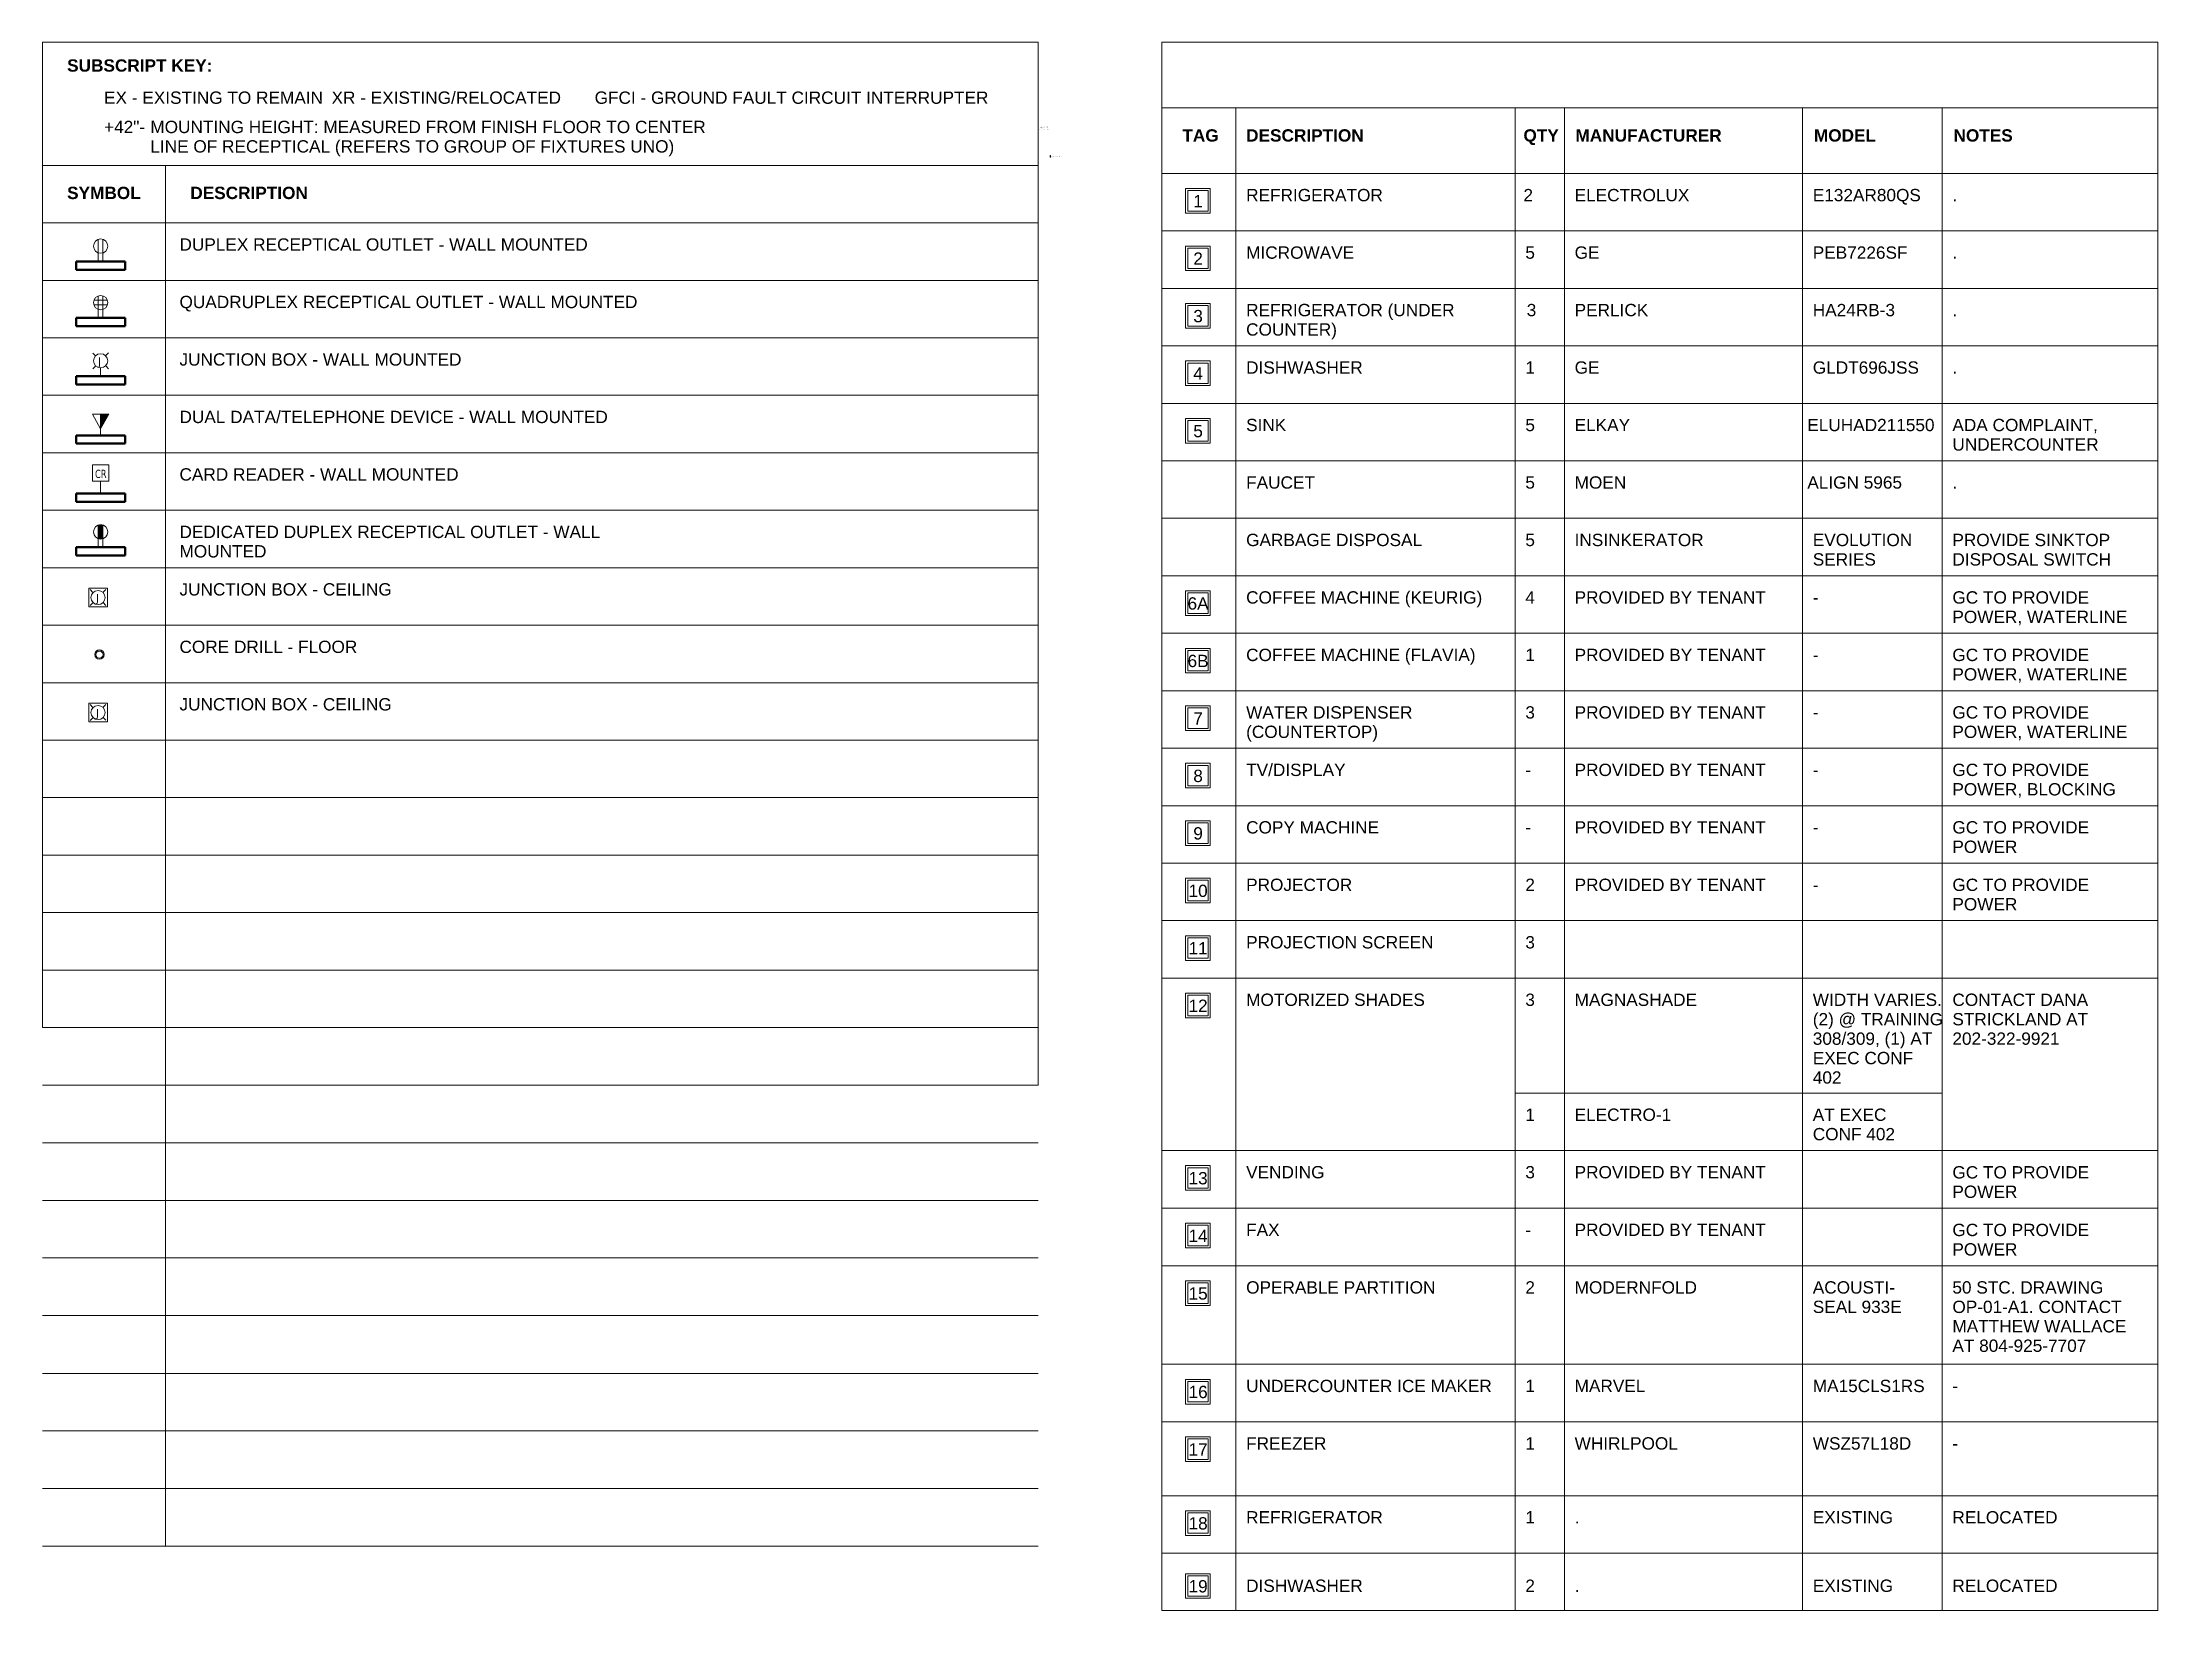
# Model space of a CAD drawing. Header units: inches. Extents: x 1 to 4591, y -953 to 1388.
# Drawn here: x 1 to 1547, y -953 to 193 of the extents above; entities that cross this region are included whole.
import ezdxf

# ---------------------------------------------------------------- set-up
doc = ezdxf.new("R2010")
doc.units = ezdxf.units.IN
doc.header["$MEASUREMENT"] = 0
for name, color, linetype, lineweight in [('A-ANNO-NOTE', 131, 'Continuous', 20), ('A-DETL-THIN', 151, 'Continuous', 9), ('A-WALL', 113, 'Continuous', 50), ('G-ANNO-TEXT', 231, 'Continuous', 9)]:
    doc.layers.add(name, color=color, linetype=linetype, lineweight=lineweight)
doc.styles.add('Arial_1', font='arial.ttf', dxfattribs={"height": 9})
doc.styles.add('Arial_2', font='arial.ttf', dxfattribs={"height": 0.09375})
doc.styles.add('Arial_B', font='arialbd.ttf', dxfattribs={"height": 9})
doc.styles.add('Tahoma', font='tahoma.ttf', dxfattribs={"height": 6})
doc.styles.add('Tahoma_1', font='tahoma.ttf', dxfattribs={"width": 0.85, "height": 6})

msp = doc.modelspace()

# ---------------------------------------------------------------- texts
at = {"layer": 'A-ANNO-NOTE', "lineweight": 9, "attachment_point": 2, "line_spacing_factor": 0.941778}
for s, insert, char_height, width, style in [('1', (737.9, 110.4), 0.0937, 0.0872, 'Arial_2'), ('2', (737.9, 110.1), 0.0937, 0.0872, 'Arial_2'), ('3', (737.9, 109.7), 0.0937, 0.0872, 'Arial_2'), ('4', (737.9, 109.4), 0.0937, 0.0872, 'Arial_2'), ('1', (845.9, 81.7), 9, 8.374, 'Arial_1'), ('2', (845.9, 39.7), 9, 8.374, 'Arial_1'), ('3', (845.9, -2.3), 9, 8.374, 'Arial_1'), ('4', (845.9, -44.3), 9, 8.374, 'Arial_1'), ('5', (845.9, -86.3), 9, 8.374, 'Arial_1'), ('6A', (845.9, -212.3), 9, 18.401, 'Arial_1'), ('6B', (845.9, -254.3), 9, 18.401, 'Arial_1'), ('7', (845.9, -296.3), 9, 8.374, 'Arial_1'), ('8', (845.9, -338.3), 9, 8.374, 'Arial_1'), ('9', (845.9, -380.3), 9, 8.374, 'Arial_1'), ('10', (845.9, -422.3), 9, 16.748, 'Arial_1'), ('11', (845.9, -464.3), 9, 16.748, 'Arial_1'), ('12', (845.9, -506.3), 9, 16.748, 'Arial_1'), ('13', (845.9, -632.3), 9, 16.748, 'Arial_1'), ('14', (845.9, -674.4), 9, 16.748, 'Arial_1'), ('15', (845.9, -716.5), 9, 16.748, 'Arial_1'), ('16', (845.9, -788.5), 9, 16.748, 'Arial_1'), ('17', (845.9, -830.5), 9, 16.748, 'Arial_1'), ('18', (845.9, -884.5), 9, 16.748, 'Arial_1'), ('19', (845.9, -930.5), 9, 16.748, 'Arial_1')]:
    msp.add_mtext(s, dxfattribs=dict(at, insert=insert, char_height=char_height, width=width, style=style))
at = {"layer": 'G-ANNO-TEXT', "color": 7, "attachment_point": 1}
for s, insert, char_height, width, style in [('SUBSCRIPT KEY:', (19.6, 180.8), 9, 128.472, 'Arial_B'), ('EX - EXISTING TO REMAIN', (46.6, 157.3), 9, 194.162, 'Arial_1'), ('XR - EXISTING/RELOCATED', (212.8, 157.3), 9, 202.889, 'Arial_1'), ('GFCI - GROUND FAULT CIRCUIT INTERRUPTER', (405, 157.3), 9, 348.086, 'Arial_1'), ('+42"-', (46.6, 135.9), 9, 36.36, 'Arial_1'), ('MOUNTING HEIGHT: MEASURED FROM FINISH FLOOR TO CENTER ', (80.4, 135.9), 9, 496.435, 'Arial_1'), ('•', (729.8, 132.1), 0.0937, 0.303, 'Arial_2'), ('•', (729.8, 131.6), 0.0937, 0.303, 'Arial_2'), ('•', (729.8, 130.7), 0.0937, 0.303, 'Arial_2'), ('•', (729.8, 130.4), 0.0937, 0.303, 'Arial_2'), ('•', (729.8, 130), 0.0937, 0.303, 'Arial_2'), ('•', (729.8, 129.4), 0.0937, 0.303, 'Arial_2'), ('CONTRACTOR TO PROVIDE POWER AND PLUMBING FOR THE HOOK-UP OF EQUIPMENT SHOWN ON THE ', (730, 132.1), 0.0937, 8.173, 'Arial_2'), ('EQUIPMENT SCHEDULE - SEE MEP DRAWINGS AND COORDINATE WITH TENANT.', (730, 131.9), 0.0937, 6.287, 'Arial_2'), ('MEP DRAWINGS AND ARCHITECTURAL DRAWINGS SHOW ONLY LOCATIONS TO WHICH VOICE/DATA AND ', (730, 131.6), 0.0937, 8.214, 'Arial_2'), ('VOICE LINES SHOULD BE RUN.  THEY DO NOT SHOW TYPE OF OUTLET OR NUMBER OF LINES.  REFER TO ', (730, 131.5), 0.0937, 8.274, 'Arial_2'), ('CABLE SHOP DRAWINGS ONLY FOR NUMBER OF LINE AND OUTLET TYPE OF VOICE/DATA AND VOICE ', (730, 131.3), 0.0937, 7.936, 'Arial_2'), ('LINES AT EACH LOCATION.  PROVIDE PULL STRINGS AT EACH NEW LOCATION OF VOICE/DATA OUTLETS ', (730, 131.2), 0.0937, 8.194, 'Arial_2'), ('AS REQUIRED BY VENDOR.', (730, 131), 0.0937, 2.118, 'Arial_2'), ('REFER TO ENGINEERING DRAWINGS FOR TYPES, SPECIFICATIONS AND CIRCUITING INFORMATION.', (730, 130.7), 0.0937, 7.79, 'Arial_2'), ('ALL OUTLETS SHALL BE GROUPED TOGETHER AND SHALL NOT BE MORE THAN 5" APART.  OUTLETS SHALL ', (730, 130.4), 0.0937, 8.391, 'Arial_2'), ('BE SPACED EQUALLY U.N.O.', (730, 130.3), 0.0937, 2.219, 'Arial_2'), ('ANY DISCREPANCIES OR CONFLICTS BETWEEN ENGINEERING DRAWINGS, ARCHITECTURAL DRAWINGS, ', (730, 130), 0.0937, 8.239, 'Arial_2'), ('MILLWORK AND/OR FIELD CONDITIONS SHALL BE CLARIFIED WITH THE ARCHITECT OR ELECTRICAL ', (730, 129.8), 0.0937, 7.85, 'Arial_2'), ('ENGINEER PRIOR TO BEGINING WORK.', (730, 129.7), 0.0937, 3.055, 'Arial_2'), ('SEE SHEET A0004 FOR TYPICAL MOUNTING HEIGHT DIAGRAM.', (730, 129.4), 0.0937, 4.868, 'Arial_2'), ('TAG', (834.4, 129.7), 9, 31.997, 'Arial_B'), ('DESCRIPTION', (881, 129.7), 9, 103.99, 'Arial_B'), ('QTY', (1083.6, 129.7), 9, 31.27, 'Arial_B'), ('MANUFACTURER', (1121.6, 129.7), 9, 128.714, 'Arial_B'), ('MODEL', (1295.8, 129.7), 9, 55.025, 'Arial_B'), ('NOTES', (1397.8, 129.7), 9, 52.358, 'Arial_B'), ('LINE OF RECEPTICAL (REFERS TO GROUP OF FIXTURES UNO)', (80.4, 121.7), 9, 463.711, 'Arial_1'), ('COORDINATE EXACT OUTLET HEIGHT WITH MILLWORK', (738.1, 110.4), 0.0937, 4.298, 'Arial_2'), ('PROVIDE RECESSED CLOCK RECEPTACLE AND COORDINATE EXACT HEIGHT AND LOCATION WITH TENANT ', (738.1, 110.1), 0.0937, 8.401, 'Arial_2'), ('AV VENDOR', (738.1, 110), 0.0937, 0.934, 'Arial_2'), ('PROVIDE BYRNE MINI TAP WITH 1 POWER 1 USB', (738.1, 109.7), 0.0937, 3.79, 'Arial_2'), ('PROVIDE MAGNASHADE  ', (738.1, 109.4), 0.0937, 1.98, 'Arial_2'), ('SYMBOL', (19.6, 87.7), 9, 65.206, 'Arial_B'), ('DESCRIPTION', (109.6, 87.7), 9, 103.99, 'Arial_B'), ('REFRIGERATOR', (881, 86.1), 9, 120.715, 'Arial_1'), ('2', (1083.6, 86.1), 9, 8.484, 'Arial_1'), ('ELECTROLUX', (1121, 86.1), 9, 101.081, 'Arial_1'), ('E132AR80QS', (1295, 86.1), 9, 95.748, 'Arial_1'), ('.', (1397, 86.1), 9, 4.363, 'Arial_1'), ('DUPLEX RECEPTICAL OUTLET - WALL MOUNTED', (101.7, 50), 9, 361.903, 'Arial_1'), ('MICROWAVE', (881, 44.1), 9, 96.475, 'Arial_1'), ('5', (1085, 44.1), 9, 8.484, 'Arial_1'), ('GE', (1121, 44.1), 9, 22.058, 'Arial_1'), ('PEB7226SF', (1295, 44.1), 9, 83.87, 'Arial_1'), ('.', (1397, 44.1), 9, 4.363, 'Arial_1'), ('QUADRUPLEX RECEPTICAL OUTLET - WALL MOUNTED', (101.7, 8), 9, 405.778, 'Arial_1'), ('REFRIGERATOR (UNDER ', (881, 2.1), 9, 188.345, 'Arial_1'), ('3', (1086, 2.1), 9, 8.484, 'Arial_1'), ('PERLICK', (1121, 2.1), 9, 65.206, 'Arial_1'), ('HA24RB-3', (1295, 2.1), 9, 72.72, 'Arial_1'), ('COUNTER)', (881, -12.1), 9, 79.992, 'Arial_1'), ('.', (1397, 2.1), 9, 4.363, 'Arial_1'), ('JUNCTION BOX - WALL MOUNTED', (101.7, -34), 9, 250.399, 'Arial_1'), ('DISHWASHER', (881, -39.9), 9, 103.747, 'Arial_1'), ('1', (1085, -39.9), 9, 8.484, 'Arial_1'), ('GE', (1121, -39.9), 9, 22.058, 'Arial_1'), ('GLDT696JSS', (1295, -39.9), 9, 94.051, 'Arial_1'), ('.', (1397, -39.9), 9, 4.363, 'Arial_1'), ('DUAL DATA/TELEPHONE DEVICE - WALL MOUNTED', (101.7, -76), 9, 380.083, 'Arial_1'), ('SINK', (881, -81.9), 9, 35.633, 'Arial_1'), ('5', (1085, -81.9), 9, 8.484, 'Arial_1'), ('ELKAY', (1121, -81.9), 9, 49.207, 'Arial_1'), ('ELUHAD211550', (1291, -81.9), 9, 112.474, 'Arial_1'), ('ADA COMPLAINT, ', (1397, -81.9), 9, 133.32, 'Arial_1'), ('UNDERCOUNTER', (1397, -96.1), 9, 128.714, 'Arial_1'), ('CARD READER - WALL MOUNTED', (101.7, -118), 9, 247.733, 'Arial_1'), ('FAUCET', (881, -123.9), 9, 60.6, 'Arial_1'), ('5', (1085, -123.9), 9, 8.484, 'Arial_1'), ('MOEN ', (1121, -123.9), 9, 50.177, 'Arial_1'), ('ALIGN 5965', (1291, -123.9), 9, 84.113, 'Arial_1'), ('.', (1397, -123.9), 9, 4.363, 'Arial_1'), ('DEDICATED DUPLEX RECEPTICAL OUTLET - WALL ', (101.7, -160), 9, 377.174, 'Arial_1'), ('GARBAGE DISPOSAL', (881, -165.9), 9, 156.106, 'Arial_1'), ('5', (1085, -165.9), 9, 8.484, 'Arial_1'), ('INSINKERATOR', (1121, -165.9), 9, 114.17, 'Arial_1'), ('EVOLUTION ', (1295, -165.9), 9, 92.354, 'Arial_1'), ('PROVIDE SINKTOP ', (1397, -165.9), 9, 144.228, 'Arial_1'), ('MOUNTED', (101.7, -174.2), 9, 76.841, 'Arial_1'), ('SERIES', (1295, -180.1), 9, 55.994, 'Arial_1'), ('DISPOSAL SWITCH', (1397, -180.1), 9, 141.319, 'Arial_1'), ('JUNCTION BOX - CEILING', (101.7, -202), 9, 188.102, 'Arial_1'), ('COFFEE MACHINE (KEURIG)', (881, -207.9), 9, 209.191, 'Arial_1'), ('4', (1085, -207.9), 9, 8.484, 'Arial_1'), ('PROVIDED BY TENANT', (1121, -207.9), 9, 169.195, 'Arial_1'), ('-', (1295, -207.9), 9, 5.09, 'Arial_1'), ('GC TO PROVIDE ', (1397, -207.9), 9, 125.563, 'Arial_1'), ('POWER, WATERLINE', (1397, -222.1), 9, 156.348, 'Arial_1'), ('CORE DRILL - FLOOR', (101.7, -244), 9, 157.56, 'Arial_1'), ('COFFEE MACHINE (FLAVIA)', (881, -249.9), 9, 203.374, 'Arial_1'), ('1', (1085, -249.9), 9, 8.484, 'Arial_1'), ('PROVIDED BY TENANT', (1121, -249.9), 9, 169.195, 'Arial_1'), ('-', (1295, -249.9), 9, 5.09, 'Arial_1'), ('GC TO PROVIDE ', (1397, -249.9), 9, 125.563, 'Arial_1'), ('POWER, WATERLINE', (1397, -264.1), 9, 156.348, 'Arial_1'), ('JUNCTION BOX - CEILING', (101.7, -286), 9, 188.102, 'Arial_1'), ('WATER DISPENSER ', (881, -291.9), 9, 152.227, 'Arial_1'), ('3', (1085, -291.9), 9, 8.484, 'Arial_1'), ('PROVIDED BY TENANT', (1121, -291.9), 9, 169.195, 'Arial_1'), ('GC TO PROVIDE ', (1397, -291.9), 9, 125.563, 'Arial_1'), ('(COUNTERTOP)', (881, -306.1), 9, 116.352, 'Arial_1'), ('-', (1295, -291.9), 9, 5.09, 'Arial_1'), ('POWER, WATERLINE', (1397, -306.1), 9, 156.348, 'Arial_1'), ('TV/DISPLAY', (881, -333.9), 9, 88.234, 'Arial_1'), ('-', (1085, -333.9), 9, 5.09, 'Arial_1'), ('PROVIDED BY TENANT', (1121, -333.9), 9, 169.195, 'Arial_1'), ('-', (1295, -333.9), 9, 5.09, 'Arial_1'), ('GC TO PROVIDE ', (1397, -333.9), 9, 125.563, 'Arial_1'), ('POWER, BLOCKING', (1397, -348.1), 9, 145.682, 'Arial_1'), ('COPY MACHINE', (881, -375.9), 9, 117.806, 'Arial_1'), ('-', (1085, -375.9), 9, 5.09, 'Arial_1'), ('PROVIDED BY TENANT', (1121, -375.9), 9, 169.195, 'Arial_1'), ('-', (1295, -375.9), 9, 5.09, 'Arial_1'), ('GC TO PROVIDE ', (1397, -375.9), 9, 125.563, 'Arial_1'), ('POWER', (1397, -390.1), 9, 58.176, 'Arial_1'), ('PROJECTOR', (881, -417.9), 9, 93.809, 'Arial_1'), ('2', (1085, -417.9), 9, 8.484, 'Arial_1'), ('PROVIDED BY TENANT', (1121, -417.9), 9, 169.195, 'Arial_1'), ('-', (1295, -417.9), 9, 5.09, 'Arial_1'), ('GC TO PROVIDE ', (1397, -417.9), 9, 125.563, 'Arial_1'), ('POWER', (1397, -432.1), 9, 58.176, 'Arial_1'), ('PROJECTION SCREEN', (881, -459.9), 9, 165.802, 'Arial_1'), ('3', (1085, -459.9), 9, 8.484, 'Arial_1'), ('MOTORIZED SHADES', (881, -501.9), 9, 158.287, 'Arial_1'), ('3', (1085, -501.9), 9, 8.484, 'Arial_1'), ('MAGNASHADE', (1121, -501.9), 9, 108.353, 'Arial_1'), ('WIDTH VARIES.', (1295, -501.9), 9, 115.14, 'Arial_1'), ('CONTACT DANA ', (1397, -501.9), 9, 124.109, 'Arial_1'), ('(2) @ TRAINING ', (1295, -516.1), 9, 116.352, 'Arial_1'), ('STRICKLAND AT ', (1397, -516.1), 9, 124.351, 'Arial_1'), ('308/309, (1) AT ', (1295, -530.3), 9, 110.777, 'Arial_1'), ('202-322-9921', (1397, -530.3), 9, 95.021, 'Arial_1'), ('EXEC CONF ', (1295, -544.5), 9, 92.839, 'Arial_1'), ('402 ', (1295, -558.7), 9, 29.815, 'Arial_1'), ('1', (1085, -585.9), 9, 8.484, 'Arial_1'), ('ELECTRO-1', (1121, -585.9), 9, 85.325, 'Arial_1'), ('AT EXEC ', (1295, -585.9), 9, 69.326, 'Arial_1'), ('CONF 402', (1295, -600.1), 9, 72.72, 'Arial_1'), ('VENDING', (881, -627.9), 9, 69.326, 'Arial_1'), ('3', (1085, -627.9), 9, 8.484, 'Arial_1'), ('PROVIDED BY TENANT', (1121, -627.9), 9, 169.195, 'Arial_1'), ('GC TO PROVIDE ', (1397, -628), 9, 125.563, 'Arial_1'), ('POWER', (1397, -642.2), 9, 58.176, 'Arial_1'), ('FAX', (881, -670), 9, 29.33, 'Arial_1'), ('-', (1085, -670), 9, 5.09, 'Arial_1'), ('PROVIDED BY TENANT', (1121, -670), 9, 169.195, 'Arial_1'), ('GC TO PROVIDE ', (1397, -670.1), 9, 125.563, 'Arial_1'), ('POWER', (1397, -684.3), 9, 58.176, 'Arial_1'), ('OPERABLE PARTITION', (881, -712.1), 9, 167.741, 'Arial_1'), ('2', (1085, -712.1), 9, 8.484, 'Arial_1'), ('MODERNFOLD', (1121, -712.1), 9, 108.11, 'Arial_1'), ('ACOUSTI-', (1295, -712.1), 9, 72.72, 'Arial_1'), ('SEAL 933E', (1295, -726.3), 9, 79.022, 'Arial_1'), ('50 STC. DRAWING ', (1397, -712.1), 9, 138.895, 'Arial_1'), ('OP-01-A1. CONTACT ', (1397, -726.3), 9, 154.166, 'Arial_1'), ('MATTHEW WALLACE ', (1397, -740.5), 9, 159.742, 'Arial_1'), ('AT 804-925-7707', (1397, -754.7), 9, 118.776, 'Arial_1'), ('UNDERCOUNTER ICE MAKER', (881, -784.1), 9, 217.19, 'Arial_1'), ('1', (1085, -784.1), 9, 8.484, 'Arial_1'), ('MARVEL', (1121, -784.1), 9, 62.782, 'Arial_1'), ('MA15CLS1RS', (1295, -784.1), 9, 99.142, 'Arial_1'), ('-', (1397, -784.1), 9, 5.09, 'Arial_1'), ('FREEZER', (881, -826.1), 9, 70.781, 'Arial_1'), ('1', (1085, -826.1), 9, 8.484, 'Arial_1'), ('WHIRLPOOL', (1121, -826.1), 9, 92.112, 'Arial_1'), ('WSZ57L18D', (1295, -826.1), 9, 87.749, 'Arial_1'), ('-', (1397, -826.1), 9, 5.09, 'Arial_1'), ('REFRIGERATOR', (881, -880.1), 9, 120.715, 'Arial_1'), ('1', (1085, -880.1), 9, 8.484, 'Arial_1'), ('EXISTING', (1295, -880.1), 9, 71.023, 'Arial_1'), ('RELOCATED', (1397, -880.1), 9, 92.839, 'Arial_1'), ('.', (1121, -880.1), 9, 4.363, 'Arial_1'), ('DISHWASHER', (881, -930.1), 9, 103.747, 'Arial_1'), ('2', (1085, -930.1), 9, 8.484, 'Arial_1'), ('.', (1121, -930.1), 9, 4.363, 'Arial_1'), ('EXISTING', (1295, -930.1), 9, 71.023, 'Arial_1'), ('RELOCATED', (1397, -930.1), 9, 92.839, 'Arial_1')]:
    msp.add_mtext(s, dxfattribs=dict(at, insert=insert, char_height=char_height, width=width, style=style))

# ---------------------------------------------------------------- blocks, each defined once
blk = doc.blocks.new('Family - ___-132026-_A1006 - Tel_Data_Elec Legend')
at = {"layer": 'A-ANNO-NOTE'}
for p, q in [((42.3, 33), (42.3, 49.2)), ((45.8, 33), (45.8, 49.2))]:
    blk.add_line(p, q, dxfattribs=at)
blk.add_circle((44.1, 44.3), 5.25, dxfattribs=at)
at = {"layer": 'A-WALL'}
for p, q in [((62.1, 33), (26.1, 33)), ((26.1, 33), (26.1, 27)), ((62.1, 27), (62.1, 33)), ((26.1, 27), (62.1, 27))]:
    blk.add_line(p, q, dxfattribs=at)
blk = doc.blocks.new('Family - ___-132060-_A1006 - Tel_Data_Elec Legend')
at = {"layer": 'A-ANNO-NOTE'}
for p, q in [((40.4, -35.9), (38.3, -33.8)), ((40.5, -43.2), (38.3, -45.4)), ((44.1, -50.8), (44.1, -44.7)), ((47.7, -35.9), (49.8, -33.7)), ((47.8, -43.2), (49.9, -45.3))]:
    blk.add_line(p, q, dxfattribs=at)
blk.add_circle((44.1, -39.5), 5.16, dxfattribs=at)
at = {"layer": 'A-WALL'}
for p, q in [((62.1, -50.8), (26.1, -50.8)), ((26.1, -50.8), (26.1, -56.8)), ((26.1, -56.8), (62.1, -56.8)), ((62.1, -56.8), (62.1, -50.8))]:
    blk.add_line(p, q, dxfattribs=at)
at = {"layer": 'A-ANNO-NOTE', "lineweight": 9, "insert": (42.2, -37), "char_height": 6, "width": 4.121, "attachment_point": 1, "style": 'Tahoma'}
blk.add_mtext('J', dxfattribs=at)
blk = doc.blocks.new('Family - ___-132090-_A1006 - Tel_Data_Elec Legend')
at = {"layer": 'A-ANNO-NOTE'}
for p, q in [((49, 4.8), (39.1, 4.8)), ((49, 1.3), (39.1, 1.3)), ((42.3, -8.2), (42.3, 8)), ((45.8, -8.2), (45.8, 8))]:
    blk.add_line(p, q, dxfattribs=at)
blk.add_circle((44.1, 3), 5.25, dxfattribs=at)
at = {"layer": 'A-WALL'}
for p, q in [((62.1, -8.2), (26.1, -8.2)), ((26.1, -8.2), (26.1, -14.2)), ((26.1, -14.2), (62.1, -14.2)), ((62.1, -14.2), (62.1, -8.2))]:
    blk.add_line(p, q, dxfattribs=at)
blk = doc.blocks.new('Family - ___-132180-_A1006 - Tel_Data_Elec Legend')
at = {"layer": 'A-ANNO-NOTE', "lineweight": 9}
blk.add_hatch(color=256, dxfattribs=at).paths.add_polyline_path([(44.1, -89.1), (50.1, -78.6), (44.1, -78.6)], flags=0)
at = {"layer": 'A-ANNO-NOTE'}
for p, q in [((44.1, -89.1), (38.1, -78.6)), ((50.1, -78.6), (38.1, -78.6)), ((50.1, -78.6), (44.1, -78.6)), ((44.1, -78.6), (44.1, -89.1)), ((44.1, -89.1), (50.1, -78.6)), ((44.1, -94), (44.1, -78.6)), ((44.1, -89.1), (50.1, -78.6))]:
    blk.add_line(p, q, dxfattribs=at)
at = {"layer": 'A-WALL'}
for p, q in [((62.1, -94), (26.1, -94)), ((26.1, -94), (26.1, -100)), ((26.1, -100), (62.1, -100)), ((62.1, -100), (62.1, -94))]:
    blk.add_line(p, q, dxfattribs=at)
blk = doc.blocks.new('Family - ___-2131369-_A1006 - Tel_Data_Elec Legend')
at = {"layer": 'A-ANNO-NOTE'}
for p, q in [((38.1, -115.5), (50.1, -115.5)), ((38.1, -127.5), (38.1, -115.5)), ((50.1, -115.5), (50.1, -127.5)), ((50.1, -127.5), (38.1, -127.5)), ((44.1, -136.5), (44.1, -127.5))]:
    blk.add_line(p, q, dxfattribs=at)
at = {"layer": 'A-WALL'}
for p, q in [((62.1, -136.5), (26.1, -136.5)), ((26.1, -136.5), (26.1, -142.5)), ((62.1, -142.5), (62.1, -136.5)), ((26.1, -142.5), (62.1, -142.5))]:
    blk.add_line(p, q, dxfattribs=at)
at = {"layer": 'A-ANNO-NOTE', "lineweight": 9, "insert": (40, -119.1), "char_height": 6, "width": 10.096, "attachment_point": 1, "style": 'Tahoma_1'}
blk.add_mtext('CR', dxfattribs=at)
blk = doc.blocks.new('Family - ___-2131377-_A1006 - Tel_Data_Elec Legend')
at = {"layer": 'A-ANNO-NOTE', "lineweight": 9}
for points in [[(42.3, -169.4), (43.7, -159.2), (42.9, -159.3)], [(43.8, -169.7), (43.7, -159.2), (42.3, -169.4)], [(42.3, -169.4), (42.9, -159.3), (42.5, -159.5)], [(42.3, -169.4), (42.5, -159.5), (42.3, -159.5)], [(43.8, -169.7), (42.3, -169.4), (42.9, -169.6)], [(43.8, -169.7), (44.4, -169.7), (43.7, -159.2)], [(44.4, -169.7), (45, -169.6), (43.7, -159.2)], [(45.7, -169.5), (45.8, -159.5), (43.7, -159.2)], [(45, -169.6), (45.7, -169.5), (43.7, -159.2)], [(45.8, -159.5), (44.4, -159.2), (43.7, -159.2)], [(45.5, -159.4), (45.3, -159.3), (44.4, -159.2)], [(45.8, -159.5), (45.5, -159.4), (44.4, -159.2)], [(45.7, -169.5), (45.8, -169.4), (45.8, -159.5)]]:
    blk.add_hatch(color=256, dxfattribs=at).paths.add_polyline_path(points, flags=0)
at = {"layer": 'A-ANNO-NOTE'}
for p, q in [((42.3, -159.5), (42.3, -169.4)), ((42.3, -175.7), (42.3, -159.5)), ((45.8, -169.4), (45.8, -159.5)), ((45.8, -175.7), (45.8, -159.5))]:
    blk.add_line(p, q, dxfattribs=at)
blk.add_circle((44.1, -164.5), 5.25, dxfattribs=at)
for start, end in [(70.6207, 109.3793), (250.6207, 289.3793)]:
    blk.add_arc((44.1, -164.5), 5.25, start, end, dxfattribs=at)
at = {"layer": 'A-WALL'}
for p, q in [((62.1, -175.7), (26.1, -175.7)), ((26.1, -175.7), (26.1, -181.7)), ((26.1, -181.7), (62.1, -181.7)), ((62.1, -181.7), (62.1, -175.7))]:
    blk.add_line(p, q, dxfattribs=at)
blk = doc.blocks.new('Family - ___-2131385-_A1006 - Tel_Data_Elec Legend')
at = {"layer": 'A-ANNO-NOTE'}
for p, q in [((35.5, -205.7), (49, -205.7)), ((35.5, -219.2), (35.5, -205.7)), ((38.5, -208.8), (36.4, -206.7)), ((38.6, -216.1), (36.5, -218.3)), ((45.8, -208.8), (48, -206.7)), ((45.9, -216.1), (48, -218.2)), ((49, -205.7), (49, -219.2)), ((49, -219.2), (35.5, -219.2))]:
    blk.add_line(p, q, dxfattribs=at)
blk.add_circle((42.2, -212.5), 5.16, dxfattribs=at)
at = {"layer": 'A-ANNO-NOTE', "lineweight": 9, "insert": (40.7, -209.9), "char_height": 6, "width": 4.121, "attachment_point": 1, "style": 'Tahoma'}
blk.add_mtext('J', dxfattribs=at)
blk = doc.blocks.new('Family - ___-2131473-_A1006 - Tel_Data_Elec Legend')
at = {"layer": 'A-ANNO-NOTE'}
for radius in [3.42, 2.63]:
    blk.add_circle((43.2, -254.2), radius, dxfattribs=at)
blk = doc.blocks.new('Family - ___-2131482-_A1006 - Tel_Data_Elec Legend')
at = {"layer": 'A-ANNO-NOTE'}
for p, q in [((35.5, -289.7), (49, -289.7)), ((35.5, -303.2), (35.5, -289.7)), ((38.5, -292.8), (36.4, -290.7)), ((45.8, -292.8), (48, -290.7)), ((49, -289.7), (49, -303.2)), ((49, -303.2), (35.5, -303.2)), ((38.6, -300.1), (36.5, -302.3)), ((45.9, -300.1), (48, -302.2))]:
    blk.add_line(p, q, dxfattribs=at)
blk.add_circle((42.2, -296.5), 5.16, dxfattribs=at)
at = {"layer": 'A-ANNO-NOTE', "lineweight": 9, "insert": (40.7, -293.9), "char_height": 6, "width": 4.121, "attachment_point": 1, "style": 'Tahoma'}
blk.add_mtext('J', dxfattribs=at)
blk = doc.blocks.new('FORM Keynote Tag - Default w_arrow-62346-_A1006 - Tel_Data_Elec Plan Keynotes')
at = {"layer": 'A-ANNO-NOTE'}
for p, q in [((41.4, 110.5), (41.3, 110.4)), ((41.3, 110.4), (41.4, 110.3)), ((41.4, 110.5), (41.5, 110.5)), ((41.4, 110.3), (41.5, 110.3)), ((41.5, 110.4), (41.5, 110.5)), ((41.5, 110.3), (41.5, 110.4))]:
    blk.add_line(p, q, dxfattribs=at)
blk = doc.blocks.new('FORM Equipment_Fixture Tag - Square-214315-_A1006 - Equipment Legend')
at = {"layer": 'A-ANNO-NOTE'}
for p, q in [((18.8, 86.4), (36.8, 86.4)), ((18.8, 86.4), (36.8, 86.4)), ((18.8, 86.4), (36.8, 86.4)), ((18.8, 86.4), (18.8, 68.4)), ((20.3, 84.9), (20.3, 69.9)), ((20.3, 84.9), (35.3, 84.9)), ((35.3, 84.9), (35.3, 69.9)), ((36.8, 86.4), (36.8, 68.4)), ((36.8, 68.4), (18.8, 68.4)), ((35.3, 69.9), (20.3, 69.9))]:
    blk.add_line(p, q, dxfattribs=at)

# ---------------------------------------------------------------- linework, layer by layer
at = {"layer": 'A-DETL-THIN'}
for p, q in [((1.5, 193.3), (729, 193.3)), ((1.5, -526.7), (1.5, 193.3)), ((729, 193.3), (729, -568.9)), ((819.5, 193.3), (1547, 193.3)), ((819.5, -952.8), (819.5, 193.3)), ((1547, 193.3), (1547, -952.8)), ((819.5, 145.3), (1547, 145.3)), ((873.5, -952.8), (873.5, 145.3)), ((1077.5, -952.8), (1077.5, 145.3)), ((1113.5, -952.8), (1113.5, 145.3)), ((1287.5, -952.8), (1287.5, 145.3)), ((1389.5, -952.8), (1389.5, 145.3)), ((1.5, 103.3), (729, 103.3)), ((91.5, -905.7), (91.5, 103.3)), ((819.5, 97.4), (1547, 97.4)), ((1.5, 61.3), (729, 61.3)), ((819.5, 55.4), (1547, 55.4)), ((1.5, 19.3), (729, 19.3)), ((819.5, 13.4), (1547, 13.4)), ((1.5, -22.7), (729, -22.7)), ((819.5, -28.6), (1547, -28.6)), ((1.5, -64.7), (729, -64.7)), ((819.5, -70.6), (1547, -70.6)), ((1.5, -106.7), (729, -106.7)), ((819.5, -112.6), (1547, -112.6)), ((1.5, -148.7), (729, -148.7)), ((819.5, -154.6), (1547, -154.6)), ((1.5, -190.7), (729, -190.7)), ((819.5, -196.6), (1547, -196.6)), ((1.5, -232.7), (729, -232.7)), ((819.5, -238.6), (1547, -238.6)), ((1.5, -274.7), (729, -274.7)), ((819.5, -280.6), (1547, -280.6)), ((1.5, -316.7), (729, -316.7)), ((819.5, -322.6), (1547, -322.6)), ((1.5, -358.7), (729, -358.7)), ((819.5, -364.6), (1547, -364.6)), ((1.5, -400.7), (729, -400.7)), ((819.5, -406.6), (1547, -406.6)), ((1.5, -442.7), (729, -442.7)), ((819.5, -448.6), (1547, -448.6)), ((1.5, -484.7), (729, -484.7)), ((1.5, -484.7), (729, -484.7)), ((819.5, -490.6), (1547, -490.6)), ((819.5, -490.6), (1547, -490.6)), ((729, -526.7), (1.5, -526.7)), ((729, -568.9), (1.5, -568.9)), ((1389.5, -574.6), (1077.5, -574.6)), ((729, -610.9), (1.5, -610.9)), ((1547, -616.6), (819.5, -616.6)), ((729, -653), (1.5, -653)), ((729, -653), (1.5, -653)), ((1547, -658.7), (819.5, -658.7)), ((729, -695.1), (1.5, -695.1)), ((1547, -700.8), (819.5, -700.8)), ((729, -737.2), (1.5, -737.2)), ((729, -779.4), (1.5, -779.4)), ((729, -779.4), (1.5, -779.4)), ((1547, -772.8), (819.5, -772.8)), ((819.5, -772.8), (1547, -772.8)), ((819.5, -814.8), (1547, -814.8)), ((819.5, -814.8), (1547, -814.8)), ((729, -821.5), (1.5, -821.5)), ((729, -863.6), (1.5, -863.6)), ((819.5, -868.8), (1547, -868.8)), ((729, -905.7), (1.5, -905.7)), ((819.5, -910.8), (1547, -910.8)), ((819.5, -952.8), (1547, -952.8))]:
    msp.add_line(p, q, dxfattribs=at)

# ---------------------------------------------------------------- block references
at = {"lineweight": 13}
for name in ['Family - ___-132026-_A1006 - Tel_Data_Elec Legend', 'Family - ___-132090-_A1006 - Tel_Data_Elec Legend', 'Family - ___-132060-_A1006 - Tel_Data_Elec Legend', 'Family - ___-132180-_A1006 - Tel_Data_Elec Legend', 'Family - ___-2131369-_A1006 - Tel_Data_Elec Legend', 'Family - ___-2131377-_A1006 - Tel_Data_Elec Legend']:
    msp.add_blockref(name, (0, 0), dxfattribs=at)
at = {"lineweight": 9}
for name in ['Family - ___-2131385-_A1006 - Tel_Data_Elec Legend', 'Family - ___-2131482-_A1006 - Tel_Data_Elec Legend']:
    msp.add_blockref(name, (0, 0), dxfattribs=at)
at = {"lineweight": 20}
msp.add_blockref('Family - ___-2131473-_A1006 - Tel_Data_Elec Legend', (0, 0), dxfattribs=at)
at = {"layer": 'A-ANNO-NOTE'}
for name, p in [('FORM Keynote Tag - Default w_arrow-62346-_A1006 - Tel_Data_Elec Plan Keynotes', (696.5, 0)), ('FORM Keynote Tag - Default w_arrow-62346-_A1006 - Tel_Data_Elec Plan Keynotes', (696.5, -0.4)), ('FORM Keynote Tag - Default w_arrow-62346-_A1006 - Tel_Data_Elec Plan Keynotes', (696.5, -0.7)), ('FORM Keynote Tag - Default w_arrow-62346-_A1006 - Tel_Data_Elec Plan Keynotes', (696.5, -1)), ('FORM Equipment_Fixture Tag - Square-214315-_A1006 - Equipment Legend', (818, 0)), ('FORM Equipment_Fixture Tag - Square-214315-_A1006 - Equipment Legend', (818, -42)), ('FORM Equipment_Fixture Tag - Square-214315-_A1006 - Equipment Legend', (818, -84)), ('FORM Equipment_Fixture Tag - Square-214315-_A1006 - Equipment Legend', (818, -126)), ('FORM Equipment_Fixture Tag - Square-214315-_A1006 - Equipment Legend', (818, -168)), ('FORM Equipment_Fixture Tag - Square-214315-_A1006 - Equipment Legend', (818, -294)), ('FORM Equipment_Fixture Tag - Square-214315-_A1006 - Equipment Legend', (818, -336)), ('FORM Equipment_Fixture Tag - Square-214315-_A1006 - Equipment Legend', (818, -378)), ('FORM Equipment_Fixture Tag - Square-214315-_A1006 - Equipment Legend', (818, -420)), ('FORM Equipment_Fixture Tag - Square-214315-_A1006 - Equipment Legend', (818, -462)), ('FORM Equipment_Fixture Tag - Square-214315-_A1006 - Equipment Legend', (818, -504)), ('FORM Equipment_Fixture Tag - Square-214315-_A1006 - Equipment Legend', (818, -546)), ('FORM Equipment_Fixture Tag - Square-214315-_A1006 - Equipment Legend', (818, -588)), ('FORM Equipment_Fixture Tag - Square-214315-_A1006 - Equipment Legend', (818, -714)), ('FORM Equipment_Fixture Tag - Square-214315-_A1006 - Equipment Legend', (818, -756.1)), ('FORM Equipment_Fixture Tag - Square-214315-_A1006 - Equipment Legend', (818, -798.2)), ('FORM Equipment_Fixture Tag - Square-214315-_A1006 - Equipment Legend', (818, -870.2)), ('FORM Equipment_Fixture Tag - Square-214315-_A1006 - Equipment Legend', (818, -912.2)), ('FORM Equipment_Fixture Tag - Square-214315-_A1006 - Equipment Legend', (818, -966.2)), ('FORM Equipment_Fixture Tag - Square-214315-_A1006 - Equipment Legend', (818, -1012.2))]:
    msp.add_blockref(name, p, dxfattribs=at)

msp.set_redraw_order([(e.dxf.handle, doc.entitydb.next_handle()) for e in msp.query("TEXT MTEXT ATTDEF DIMENSION ARC_DIMENSION")])  # texts and dimensions are drawn at this point

doc.saveas('drawing.dxf')
